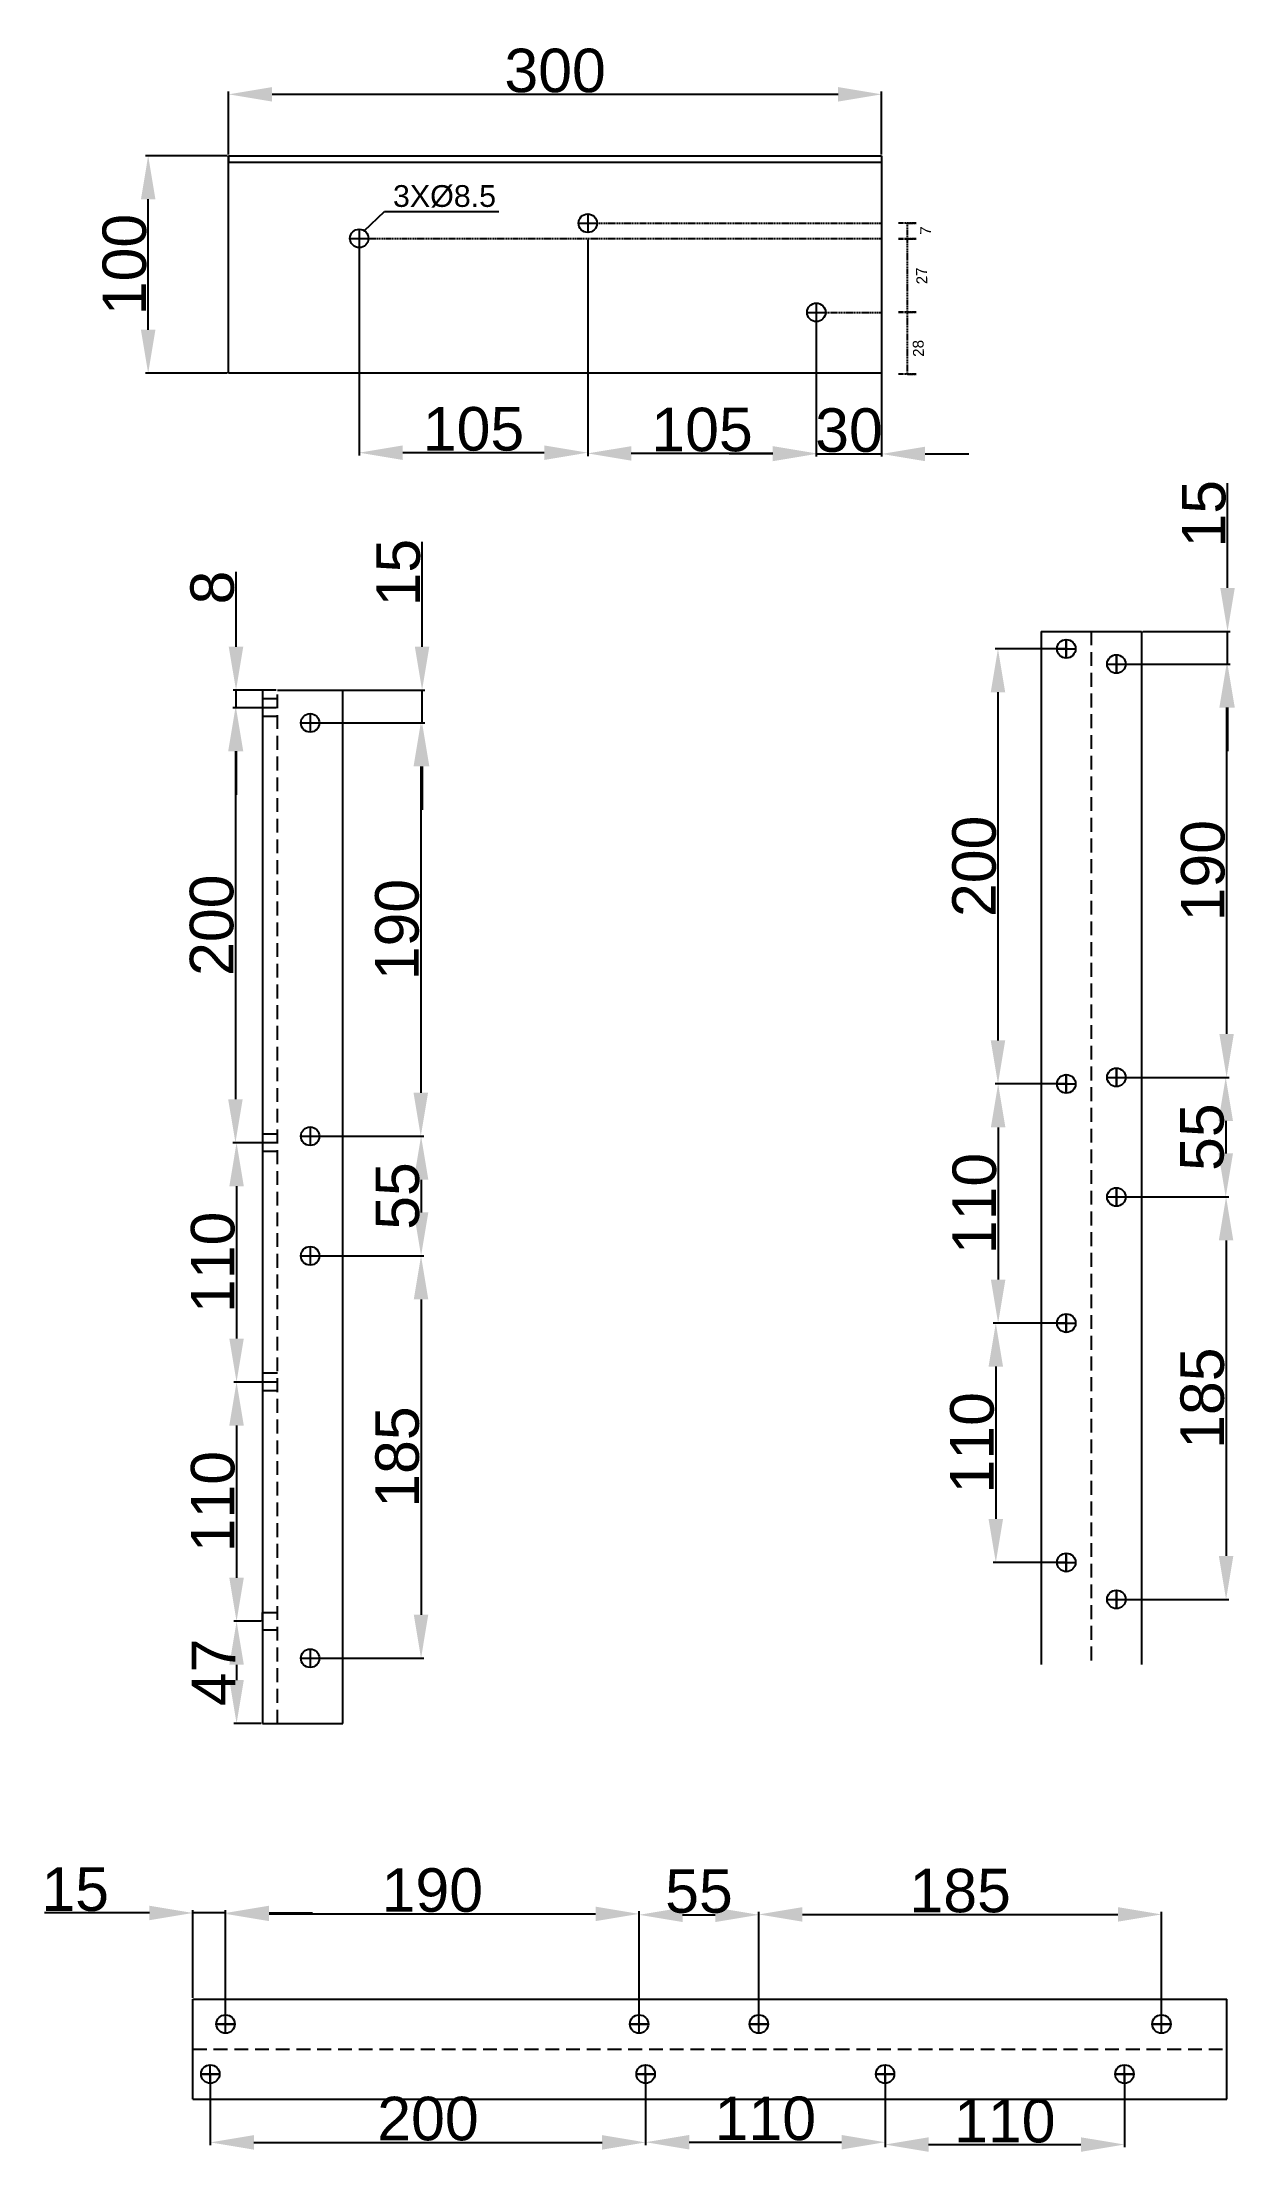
# Model space of a CAD drawing. Header units: millimetres. Extents: x -177214 to -167763, y 174316 to 178191.
# Drawn here: x -168311 to -167763, y 175845 to 176815 of the extents above; entities that cross this region are included whole.
import ezdxf

# ---------------------------------------------------------------- set-up
doc = ezdxf.new("R2010")
doc.units = ezdxf.units.MM
doc.linetypes.add('ASVLTYPE', pattern=[0.75, 0.5, -0.25])
doc.linetypes.add('HIDDEN', pattern=[9.525, 6.35, -3.175])
doc.styles.get("Standard").update_dxf_attribs({"font": 'arial.ttf'})
doc.dimstyles.new('ISO-25', dxfattribs={"dimtxt": 20, "dimasz": 20, "dimexe": 1.25, "dimexo": 0.625, "dimtad": 1, "dimdec": 1, "dimtxsty": 'Standard', "dimcen": 2.5, "dimclrd": 3, "dimclre": 3, "dimclrt": 1, "dimadec": 1, "dimazin": 0, "dimtfac": 1, "dimtdec": 1, "dimtmove": 0, "dimatfit": 3, "dimfxl": 1, "dimarcsym": 0})

msp = doc.modelspace()

# ---------------------------------------------------------------- texts
msp.add_text('3X%%C8.5', height=10).set_placement((-168149.47, 176739.4))
at = {"color": 1, "linetype": 'ASVLTYPE'}
for s, rotation, p in [('7', 87.71071, (-167902.3, 176726.41)), ('27', 92.7407, (-167903.9, 176703.96)), ('28', 91.9293, (-167905.48, 176670.55))]:
    msp.add_text(s, height=5, rotation=rotation, dxfattribs=at).set_placement(p)

# ---------------------------------------------------------------- blocks, each defined once
blk = doc.blocks.new('*D28')
at = {"color": 3, "linetype": 'ByBlock', "lineweight": -2, "transparency": 16777216}
for p, q in [((-168225.6, 176762.91), (-168263.18, 176762.91)), ((-168261.93, 176682.91), (-168261.93, 176742.91)), ((-168225.6, 176662.91), (-168263.18, 176662.91))]:
    blk.add_line(p, q, dxfattribs=at)
at = {"color": 3, "linetype": 'ByBlock', "transparency": 16777216}
for points in [[(-168265.26, 176742.91), (-168258.6, 176742.91), (-168261.93, 176762.91)], [(-168265.26, 176682.91), (-168258.6, 176682.91), (-168261.93, 176662.91)]]:
    blk.add_solid(points, dxfattribs=at)
at = {"layer": 'Defpoints', "color": 0, "linetype": 'ByBlock', "transparency": 16777216}
for p in [(-168261.93, 176762.91), (-168224.97, 176762.91), (-168224.97, 176662.91)]:
    blk.add_point(p, dxfattribs=at)
at = {"color": 1, "linetype": 'ByBlock', "transparency": 16777216, "insert": (-168272.77, 176712.91), "char_height": 20, "attachment_point": 5, "rotation": 90}
blk.add_mtext('100', dxfattribs=at)
blk = doc.blocks.new('*D29')
at = {"color": 3, "linetype": 'ByBlock', "lineweight": -2, "transparency": 16777216}
for p, q in [((-167954.97, 176690.29), (-167954.97, 176624.58)), ((-167924.97, 176690.29), (-167924.97, 176624.58)), ((-167974.97, 176625.83), (-167994.97, 176625.83)), ((-167954.97, 176625.83), (-167924.97, 176625.83)), ((-167904.97, 176625.83), (-167884.97, 176625.83))]:
    blk.add_line(p, q, dxfattribs=at)
at = {"color": 3, "linetype": 'ByBlock', "transparency": 16777216}
for points in [[(-167974.97, 176629.16), (-167974.97, 176622.5), (-167954.97, 176625.83)], [(-167904.97, 176629.16), (-167904.97, 176622.5), (-167924.97, 176625.83)]]:
    blk.add_solid(points, dxfattribs=at)
at = {"layer": 'Defpoints', "color": 0, "linetype": 'ByBlock', "transparency": 16777216}
for p in [(-167954.97, 176690.91), (-167924.97, 176690.91), (-167924.97, 176625.83)]:
    blk.add_point(p, dxfattribs=at)
at = {"color": 1, "linetype": 'ByBlock', "transparency": 16777216, "insert": (-167939.97, 176636.67), "char_height": 20, "attachment_point": 5}
blk.add_mtext('30', dxfattribs=at)
blk = doc.blocks.new('*D30')
at = {"color": 3, "linetype": 'ByBlock', "lineweight": -2, "transparency": 16777216}
for p, q in [((-168059.97, 176724.29), (-168059.97, 176624.83)), ((-167954.97, 176690.29), (-167954.97, 176624.83)), ((-167974.97, 176626.08), (-168039.97, 176626.08))]:
    blk.add_line(p, q, dxfattribs=at)
at = {"color": 3, "linetype": 'ByBlock', "transparency": 16777216}
for points in [[(-168039.97, 176629.41), (-168039.97, 176622.75), (-168059.97, 176626.08)], [(-167974.97, 176629.41), (-167974.97, 176622.75), (-167954.97, 176626.08)]]:
    blk.add_solid(points, dxfattribs=at)
at = {"layer": 'Defpoints', "color": 0, "linetype": 'ByBlock', "transparency": 16777216}
for p in [(-168059.97, 176724.91), (-167954.97, 176690.91), (-168059.97, 176626.08)]:
    blk.add_point(p, dxfattribs=at)
at = {"color": 1, "linetype": 'ByBlock', "transparency": 16777216, "insert": (-168007.47, 176636.92), "char_height": 20, "attachment_point": 5}
blk.add_mtext('105', dxfattribs=at)
blk = doc.blocks.new('*D31')
at = {"color": 3, "linetype": 'ByBlock', "lineweight": -2, "transparency": 16777216}
for p, q in [((-168164.97, 176724.29), (-168164.97, 176625.16)), ((-168059.97, 176724.29), (-168059.97, 176625.16)), ((-168079.97, 176626.41), (-168144.97, 176626.41))]:
    blk.add_line(p, q, dxfattribs=at)
at = {"color": 3, "linetype": 'ByBlock', "transparency": 16777216}
for points in [[(-168144.97, 176629.74), (-168144.97, 176623.07), (-168164.97, 176626.41)], [(-168079.97, 176629.74), (-168079.97, 176623.07), (-168059.97, 176626.41)]]:
    blk.add_solid(points, dxfattribs=at)
at = {"layer": 'Defpoints', "color": 0, "linetype": 'ByBlock', "transparency": 16777216}
for p in [(-168164.97, 176724.91), (-168059.97, 176724.91), (-168164.97, 176626.41)]:
    blk.add_point(p, dxfattribs=at)
at = {"color": 1, "linetype": 'ByBlock', "transparency": 16777216, "insert": (-168112.47, 176637.24), "char_height": 20, "attachment_point": 5}
blk.add_mtext('105', dxfattribs=at)
blk = doc.blocks.new('*D32')
at = {"color": 3, "linetype": 'ByBlock', "lineweight": -2, "transparency": 16777216}
for p, q in [((-168224.97, 176763.54), (-168224.97, 176792.4)), ((-168204.97, 176791.15), (-167944.97, 176791.15)), ((-167924.97, 176763.54), (-167924.97, 176792.4))]:
    blk.add_line(p, q, dxfattribs=at)
at = {"color": 3, "linetype": 'ByBlock', "transparency": 16777216}
for points in [[(-168204.97, 176794.48), (-168204.97, 176787.81), (-168224.97, 176791.15)], [(-167944.97, 176794.48), (-167944.97, 176787.81), (-167924.97, 176791.15)]]:
    blk.add_solid(points, dxfattribs=at)
at = {"layer": 'Defpoints', "color": 0, "linetype": 'ByBlock', "transparency": 16777216}
for p in [(-167924.97, 176791.15), (-168224.97, 176762.91), (-167924.97, 176762.91)]:
    blk.add_point(p, dxfattribs=at)
at = {"color": 1, "linetype": 'ByBlock', "transparency": 16777216, "insert": (-168074.97, 176801.99), "char_height": 20, "attachment_point": 5}
blk.add_mtext('300', dxfattribs=at)
blk = doc.blocks.new('*D136')
at = {"color": 3, "lineweight": -2, "transparency": 16777216}
for p, q in [((-168221.57, 176537.18), (-168221.57, 176571.61)), ((-168203.15, 176517.18), (-168222.82, 176517.18)), ((-168203.15, 176509.18), (-168222.82, 176509.18)), ((-168221.57, 176509.18), (-168221.57, 176517.18)), ((-168221.57, 176489.18), (-168221.57, 176469.18))]:
    blk.add_line(p, q, dxfattribs=at)
at = {"color": 3, "transparency": 16777216}
for points in [[(-168224.91, 176537.18), (-168218.24, 176537.18), (-168221.57, 176517.18)], [(-168224.91, 176489.18), (-168218.24, 176489.18), (-168221.57, 176509.18)]]:
    blk.add_solid(points, dxfattribs=at)
at = {"layer": 'Defpoints', "color": 0, "transparency": 16777216}
for p in [(-168221.57, 176517.18), (-168202.52, 176517.18), (-168202.52, 176509.18)]:
    blk.add_point(p, dxfattribs=at)
at = {"color": 1, "transparency": 16777216, "insert": (-168232.41, 176564.4), "char_height": 20, "attachment_point": 5, "rotation": 90}
blk.add_mtext('8', dxfattribs=at)
blk = doc.blocks.new('*D130')
at = {"color": 3, "lineweight": -2, "transparency": 16777216}
for p, q in [((-168203.77, 176509.18), (-168223.09, 176509.18)), ((-168221.84, 176489.18), (-168221.84, 176329.18)), ((-168203.15, 176309.18), (-168223.09, 176309.18))]:
    blk.add_line(p, q, dxfattribs=at)
at = {"color": 3, "transparency": 16777216}
for points in [[(-168225.18, 176489.18), (-168218.51, 176489.18), (-168221.84, 176509.18)], [(-168225.18, 176329.18), (-168218.51, 176329.18), (-168221.84, 176309.18)]]:
    blk.add_solid(points, dxfattribs=at)
at = {"layer": 'Defpoints', "color": 0, "transparency": 16777216}
for p in [(-168203.15, 176509.18), (-168221.84, 176309.18), (-168202.52, 176309.18)]:
    blk.add_point(p, dxfattribs=at)
at = {"color": 1, "transparency": 16777216, "insert": (-168232.68, 176409.18), "char_height": 20, "attachment_point": 5, "rotation": 90}
blk.add_mtext('200', dxfattribs=at)
blk = doc.blocks.new('*D137')
at = {"color": 3, "lineweight": -2, "transparency": 16777216}
for p, q in [((-168203.15, 176199.18), (-168222.57, 176199.18)), ((-168221.32, 176179.18), (-168221.32, 176109.18)), ((-168209.99, 176089.18), (-168222.57, 176089.18))]:
    blk.add_line(p, q, dxfattribs=at)
at = {"color": 3, "transparency": 16777216}
for points in [[(-168224.65, 176179.18), (-168217.99, 176179.18), (-168221.32, 176199.18)], [(-168224.65, 176109.18), (-168217.99, 176109.18), (-168221.32, 176089.18)]]:
    blk.add_solid(points, dxfattribs=at)
at = {"layer": 'Defpoints', "color": 0, "transparency": 16777216}
for p in [(-168202.52, 176199.18), (-168221.32, 176089.18), (-168209.36, 176089.18)]:
    blk.add_point(p, dxfattribs=at)
at = {"color": 1, "transparency": 16777216, "insert": (-168232.16, 176144.18), "char_height": 20, "attachment_point": 5, "rotation": 90}
blk.add_mtext('110', dxfattribs=at)
blk = doc.blocks.new('*D131')
at = {"color": 3, "lineweight": -2, "transparency": 16777216}
for p, q in [((-168209.99, 176089.18), (-168222.56, 176089.18)), ((-168221.31, 176069.18), (-168221.31, 176062.18)), ((-168209.99, 176042.18), (-168222.56, 176042.18))]:
    blk.add_line(p, q, dxfattribs=at)
at = {"color": 3, "transparency": 16777216}
for points in [[(-168224.64, 176069.18), (-168217.98, 176069.18), (-168221.31, 176089.18)], [(-168224.64, 176062.18), (-168217.98, 176062.18), (-168221.31, 176042.18)]]:
    blk.add_solid(points, dxfattribs=at)
at = {"layer": 'Defpoints', "color": 0, "transparency": 16777216}
for p in [(-168209.36, 176089.18), (-168221.31, 176042.18), (-168209.36, 176042.18)]:
    blk.add_point(p, dxfattribs=at)
at = {"color": 1, "transparency": 16777216, "insert": (-168231.94, 176065.68), "char_height": 20, "attachment_point": 5, "rotation": 90}
blk.add_mtext('47', dxfattribs=at)
blk = doc.blocks.new('*D129')
at = {"color": 3, "lineweight": -2, "transparency": 16777216}
for p, q in [((-168209.99, 176309.18), (-168222.57, 176309.18)), ((-168221.32, 176289.18), (-168221.32, 176219.18)), ((-168209.99, 176199.18), (-168222.57, 176199.18))]:
    blk.add_line(p, q, dxfattribs=at)
at = {"color": 3, "transparency": 16777216}
for points in [[(-168224.65, 176289.18), (-168217.99, 176289.18), (-168221.32, 176309.18)], [(-168224.65, 176219.18), (-168217.99, 176219.18), (-168221.32, 176199.18)]]:
    blk.add_solid(points, dxfattribs=at)
at = {"layer": 'Defpoints', "color": 0, "transparency": 16777216}
for p in [(-168209.36, 176309.18), (-168221.32, 176199.18), (-168209.36, 176199.18)]:
    blk.add_point(p, dxfattribs=at)
at = {"color": 1, "transparency": 16777216, "insert": (-168232.16, 176254.18), "char_height": 20, "attachment_point": 5, "rotation": 90}
blk.add_mtext('110', dxfattribs=at)
blk = doc.blocks.new('*D132')
at = {"color": 3, "lineweight": -2, "transparency": 16777216}
for p, q in [((-168186.9, 176502.18), (-168135.44, 176502.18)), ((-168136.69, 176482.18), (-168136.69, 176332.18)), ((-168186.9, 176312.18), (-168135.44, 176312.18))]:
    blk.add_line(p, q, dxfattribs=at)
at = {"color": 3, "transparency": 16777216}
for points in [[(-168140.02, 176482.18), (-168133.36, 176482.18), (-168136.69, 176502.18)], [(-168140.02, 176332.18), (-168133.36, 176332.18), (-168136.69, 176312.18)]]:
    blk.add_solid(points, dxfattribs=at)
at = {"layer": 'Defpoints', "color": 0, "transparency": 16777216}
for p in [(-168187.52, 176502.18), (-168187.52, 176312.18), (-168136.69, 176312.18)]:
    blk.add_point(p, dxfattribs=at)
at = {"color": 1, "transparency": 16777216, "insert": (-168147.53, 176407.18), "char_height": 20, "attachment_point": 5, "rotation": 90}
blk.add_mtext('190', dxfattribs=at)
blk = doc.blocks.new('*D133')
at = {"color": 3, "lineweight": -2, "transparency": 16777216}
for p, q in [((-168186.9, 176312.18), (-168135.29, 176312.18)), ((-168136.54, 176292.18), (-168136.54, 176277.18)), ((-168186.9, 176257.18), (-168135.29, 176257.18))]:
    blk.add_line(p, q, dxfattribs=at)
at = {"color": 3, "transparency": 16777216}
for points in [[(-168139.88, 176292.18), (-168133.21, 176292.18), (-168136.54, 176312.18)], [(-168139.88, 176277.18), (-168133.21, 176277.18), (-168136.54, 176257.18)]]:
    blk.add_solid(points, dxfattribs=at)
at = {"layer": 'Defpoints', "color": 0, "transparency": 16777216}
for p in [(-168187.52, 176312.18), (-168187.52, 176257.18), (-168136.54, 176257.18)]:
    blk.add_point(p, dxfattribs=at)
at = {"color": 1, "transparency": 16777216, "insert": (-168147.34, 176284.68), "char_height": 20, "attachment_point": 5, "rotation": 90}
blk.add_mtext('55', dxfattribs=at)
blk = doc.blocks.new('*D134')
at = {"color": 3, "lineweight": -2, "transparency": 16777216}
for p, q in [((-168136.09, 176537.18), (-168136.09, 176585.35)), ((-168186.9, 176517.18), (-168134.84, 176517.18)), ((-168136.09, 176502.18), (-168136.09, 176517.18)), ((-168186.9, 176502.18), (-168134.84, 176502.18)), ((-168136.09, 176482.18), (-168136.09, 176462.18))]:
    blk.add_line(p, q, dxfattribs=at)
at = {"color": 3, "transparency": 16777216}
for points in [[(-168139.42, 176537.18), (-168132.76, 176537.18), (-168136.09, 176517.18)], [(-168139.42, 176482.18), (-168132.76, 176482.18), (-168136.09, 176502.18)]]:
    blk.add_solid(points, dxfattribs=at)
at = {"layer": 'Defpoints', "color": 0, "transparency": 16777216}
for p in [(-168187.52, 176517.18), (-168136.09, 176517.18), (-168187.52, 176502.18)]:
    blk.add_point(p, dxfattribs=at)
at = {"color": 1, "transparency": 16777216, "insert": (-168146.93, 176571.27), "char_height": 20, "attachment_point": 5, "rotation": 90}
blk.add_mtext('15', dxfattribs=at)
blk = doc.blocks.new('*D135')
at = {"color": 3, "lineweight": -2, "transparency": 16777216}
for p, q in [((-168186.9, 176257.18), (-168135.32, 176257.18)), ((-168136.57, 176237.18), (-168136.57, 176092.18)), ((-168186.9, 176072.18), (-168135.32, 176072.18))]:
    blk.add_line(p, q, dxfattribs=at)
at = {"color": 3, "transparency": 16777216}
for points in [[(-168139.91, 176237.18), (-168133.24, 176237.18), (-168136.57, 176257.18)], [(-168139.91, 176092.18), (-168133.24, 176092.18), (-168136.57, 176072.18)]]:
    blk.add_solid(points, dxfattribs=at)
at = {"layer": 'Defpoints', "color": 0, "transparency": 16777216}
for p in [(-168187.52, 176257.18), (-168187.52, 176072.18), (-168136.57, 176072.18)]:
    blk.add_point(p, dxfattribs=at)
at = {"color": 1, "transparency": 16777216, "insert": (-168147.41, 176164.68), "char_height": 20, "attachment_point": 5, "rotation": 90}
blk.add_mtext('185', dxfattribs=at)
blk = doc.blocks.new('*D145')
at = {"color": 3, "lineweight": -2, "transparency": 16777216}
for p, q in [((-167766.05, 176564.24), (-167766.05, 176612.41)), ((-167804.99, 176544.24), (-167764.8, 176544.24)), ((-167766.05, 176529.24), (-167766.05, 176544.24)), ((-167816.49, 176529.24), (-167764.8, 176529.24)), ((-167766.05, 176509.24), (-167766.05, 176489.24))]:
    blk.add_line(p, q, dxfattribs=at)
at = {"color": 3, "transparency": 16777216}
for points in [[(-167769.38, 176564.24), (-167762.71, 176564.24), (-167766.05, 176544.24)], [(-167769.38, 176509.24), (-167762.71, 176509.24), (-167766.05, 176529.24)]]:
    blk.add_solid(points, dxfattribs=at)
at = {"layer": 'Defpoints', "color": 0, "transparency": 16777216}
for p in [(-167805.62, 176544.24), (-167766.05, 176544.24), (-167817.12, 176529.24)]:
    blk.add_point(p, dxfattribs=at)
at = {"color": 1, "transparency": 16777216, "insert": (-167776.88, 176598.33), "char_height": 20, "attachment_point": 5, "rotation": 90}
blk.add_mtext('15', dxfattribs=at)
blk = doc.blocks.new('*D146')
at = {"color": 3, "lineweight": -2, "transparency": 16777216}
for p, q in [((-167816.49, 176529.24), (-167765.22, 176529.24)), ((-167766.47, 176509.24), (-167766.47, 176359.24)), ((-167816.49, 176339.24), (-167765.22, 176339.24))]:
    blk.add_line(p, q, dxfattribs=at)
at = {"color": 3, "transparency": 16777216}
for points in [[(-167769.8, 176509.24), (-167763.13, 176509.24), (-167766.47, 176529.24)], [(-167769.8, 176359.24), (-167763.13, 176359.24), (-167766.47, 176339.24)]]:
    blk.add_solid(points, dxfattribs=at)
at = {"layer": 'Defpoints', "color": 0, "transparency": 16777216}
for p in [(-167817.12, 176529.24), (-167817.12, 176339.24), (-167766.47, 176339.24)]:
    blk.add_point(p, dxfattribs=at)
at = {"color": 1, "transparency": 16777216, "insert": (-167777.3, 176434.24), "char_height": 20, "attachment_point": 5, "rotation": 90}
blk.add_mtext('190', dxfattribs=at)
blk = doc.blocks.new('*D147')
at = {"color": 3, "lineweight": -2, "transparency": 16777216}
for p, q in [((-167816.49, 176339.24), (-167765.63, 176339.24)), ((-167766.88, 176319.24), (-167766.88, 176304.24)), ((-167816.49, 176284.24), (-167765.63, 176284.24))]:
    blk.add_line(p, q, dxfattribs=at)
at = {"color": 3, "transparency": 16777216}
for points in [[(-167770.21, 176319.24), (-167763.55, 176319.24), (-167766.88, 176339.24)], [(-167770.21, 176304.24), (-167763.55, 176304.24), (-167766.88, 176284.24)]]:
    blk.add_solid(points, dxfattribs=at)
at = {"layer": 'Defpoints', "color": 0, "transparency": 16777216}
for p in [(-167817.12, 176339.24), (-167817.12, 176284.24), (-167766.88, 176284.24)]:
    blk.add_point(p, dxfattribs=at)
at = {"color": 1, "transparency": 16777216, "insert": (-167777.68, 176311.74), "char_height": 20, "attachment_point": 5, "rotation": 90}
blk.add_mtext('55', dxfattribs=at)
blk = doc.blocks.new('*D148')
at = {"color": 3, "lineweight": -2, "transparency": 16777216}
for p, q in [((-167816.49, 176284.24), (-167765.46, 176284.24)), ((-167766.71, 176264.24), (-167766.71, 176119.24)), ((-167816.49, 176099.24), (-167765.46, 176099.24))]:
    blk.add_line(p, q, dxfattribs=at)
at = {"color": 3, "transparency": 16777216}
for points in [[(-167770.04, 176264.24), (-167763.38, 176264.24), (-167766.71, 176284.24)], [(-167770.04, 176119.24), (-167763.38, 176119.24), (-167766.71, 176099.24)]]:
    blk.add_solid(points, dxfattribs=at)
at = {"layer": 'Defpoints', "color": 0, "transparency": 16777216}
for p in [(-167817.12, 176284.24), (-167817.12, 176099.24), (-167766.71, 176099.24)]:
    blk.add_point(p, dxfattribs=at)
at = {"color": 1, "transparency": 16777216, "insert": (-167777.55, 176191.74), "char_height": 20, "attachment_point": 5, "rotation": 90}
blk.add_mtext('185', dxfattribs=at)
blk = doc.blocks.new('*D149')
at = {"color": 3, "lineweight": -2, "transparency": 16777216}
for p, q in [((-167840.74, 176536.24), (-167872.77, 176536.24)), ((-167871.52, 176516.24), (-167871.52, 176356.24)), ((-167840.74, 176336.24), (-167872.77, 176336.24))]:
    blk.add_line(p, q, dxfattribs=at)
at = {"color": 3, "transparency": 16777216}
for points in [[(-167874.85, 176516.24), (-167868.19, 176516.24), (-167871.52, 176536.24)], [(-167874.85, 176356.24), (-167868.19, 176356.24), (-167871.52, 176336.24)]]:
    blk.add_solid(points, dxfattribs=at)
at = {"layer": 'Defpoints', "color": 0, "transparency": 16777216}
for p in [(-167840.12, 176536.24), (-167871.52, 176336.24), (-167840.12, 176336.24)]:
    blk.add_point(p, dxfattribs=at)
at = {"color": 1, "transparency": 16777216, "insert": (-167882.36, 176436.24), "char_height": 20, "attachment_point": 5, "rotation": 90}
blk.add_mtext('200', dxfattribs=at)
blk = doc.blocks.new('*D150')
at = {"color": 3, "lineweight": -2, "transparency": 16777216}
for p, q in [((-167840.74, 176336.24), (-167872.68, 176336.24)), ((-167871.43, 176316.24), (-167871.43, 176246.24)), ((-167840.74, 176226.24), (-167872.68, 176226.24))]:
    blk.add_line(p, q, dxfattribs=at)
at = {"color": 3, "transparency": 16777216}
for points in [[(-167874.77, 176316.24), (-167868.1, 176316.24), (-167871.43, 176336.24)], [(-167874.77, 176246.24), (-167868.1, 176246.24), (-167871.43, 176226.24)]]:
    blk.add_solid(points, dxfattribs=at)
at = {"layer": 'Defpoints', "color": 0, "transparency": 16777216}
for p in [(-167840.12, 176336.24), (-167871.43, 176226.24), (-167840.12, 176226.24)]:
    blk.add_point(p, dxfattribs=at)
at = {"color": 1, "transparency": 16777216, "insert": (-167882.27, 176281.24), "char_height": 20, "attachment_point": 5, "rotation": 90}
blk.add_mtext('110', dxfattribs=at)
blk = doc.blocks.new('*D151')
at = {"color": 3, "lineweight": -2, "transparency": 16777216}
for p, q in [((-167840.74, 176226.24), (-167873.76, 176226.24)), ((-167872.51, 176206.24), (-167872.51, 176136.24)), ((-167840.74, 176116.24), (-167873.76, 176116.24))]:
    blk.add_line(p, q, dxfattribs=at)
at = {"color": 3, "transparency": 16777216}
for points in [[(-167875.84, 176206.24), (-167869.18, 176206.24), (-167872.51, 176226.24)], [(-167875.84, 176136.24), (-167869.18, 176136.24), (-167872.51, 176116.24)]]:
    blk.add_solid(points, dxfattribs=at)
at = {"layer": 'Defpoints', "color": 0, "transparency": 16777216}
for p in [(-167840.12, 176226.24), (-167872.51, 176116.24), (-167840.12, 176116.24)]:
    blk.add_point(p, dxfattribs=at)
at = {"color": 1, "transparency": 16777216, "insert": (-167883.35, 176171.24), "char_height": 20, "attachment_point": 5, "rotation": 90}
blk.add_mtext('110', dxfattribs=at)
blk = doc.blocks.new('*D159')
at = {"color": 3, "lineweight": -2, "transparency": 16777216}
for p, q in [((-168241.38, 175916.14), (-168241.38, 175956.34)), ((-168226.38, 175904.64), (-168226.38, 175956.34)), ((-168261.38, 175955.09), (-168309.55, 175955.09)), ((-168226.38, 175955.09), (-168241.38, 175955.09)), ((-168206.38, 175955.09), (-168186.38, 175955.09))]:
    blk.add_line(p, q, dxfattribs=at)
at = {"color": 3, "transparency": 16777216}
for points in [[(-168261.38, 175958.42), (-168261.38, 175951.75), (-168241.38, 175955.09)], [(-168206.38, 175958.42), (-168206.38, 175951.75), (-168226.38, 175955.09)]]:
    blk.add_solid(points, dxfattribs=at)
at = {"layer": 'Defpoints', "color": 0, "transparency": 16777216}
for p in [(-168241.38, 175955.09), (-168241.38, 175915.52), (-168226.38, 175904.02)]:
    blk.add_point(p, dxfattribs=at)
at = {"color": 1, "transparency": 16777216, "insert": (-168295.47, 175965.92), "char_height": 20, "attachment_point": 5}
blk.add_mtext('15', dxfattribs=at)
blk = doc.blocks.new('*D160')
at = {"color": 3, "lineweight": -2, "transparency": 16777216}
for p, q in [((-168226.38, 175904.64), (-168226.38, 175955.92)), ((-168036.38, 175904.64), (-168036.38, 175955.92)), ((-168206.38, 175954.67), (-168056.38, 175954.67))]:
    blk.add_line(p, q, dxfattribs=at)
at = {"color": 3, "transparency": 16777216}
for points in [[(-168206.38, 175958), (-168206.38, 175951.33), (-168226.38, 175954.67)], [(-168056.38, 175958), (-168056.38, 175951.33), (-168036.38, 175954.67)]]:
    blk.add_solid(points, dxfattribs=at)
at = {"layer": 'Defpoints', "color": 0, "transparency": 16777216}
for p in [(-168036.38, 175954.67), (-168226.38, 175904.02), (-168036.38, 175904.02)]:
    blk.add_point(p, dxfattribs=at)
at = {"color": 1, "transparency": 16777216, "insert": (-168131.38, 175965.5), "char_height": 20, "attachment_point": 5}
blk.add_mtext('190', dxfattribs=at)
blk = doc.blocks.new('*D161')
at = {"color": 3, "lineweight": -2, "transparency": 16777216}
for p, q in [((-168036.38, 175904.64), (-168036.38, 175955.5)), ((-167981.38, 175904.64), (-167981.38, 175955.5)), ((-168016.38, 175954.25), (-168001.38, 175954.25))]:
    blk.add_line(p, q, dxfattribs=at)
at = {"color": 3, "transparency": 16777216}
for points in [[(-168016.38, 175957.59), (-168016.38, 175950.92), (-168036.38, 175954.25)], [(-168001.38, 175957.59), (-168001.38, 175950.92), (-167981.38, 175954.25)]]:
    blk.add_solid(points, dxfattribs=at)
at = {"layer": 'Defpoints', "color": 0, "transparency": 16777216}
for p in [(-167981.38, 175954.25), (-168036.38, 175904.02), (-167981.38, 175904.02)]:
    blk.add_point(p, dxfattribs=at)
at = {"color": 1, "transparency": 16777216, "insert": (-168008.88, 175965.05), "char_height": 20, "attachment_point": 5}
blk.add_mtext('55', dxfattribs=at)
blk = doc.blocks.new('*D162')
at = {"color": 3, "lineweight": -2, "transparency": 16777216}
for p, q in [((-167981.38, 175904.64), (-167981.38, 175955.67)), ((-167796.38, 175904.64), (-167796.38, 175955.67)), ((-167961.38, 175954.42), (-167816.38, 175954.42))]:
    blk.add_line(p, q, dxfattribs=at)
at = {"color": 3, "transparency": 16777216}
for points in [[(-167961.38, 175957.76), (-167961.38, 175951.09), (-167981.38, 175954.42)], [(-167816.38, 175957.76), (-167816.38, 175951.09), (-167796.38, 175954.42)]]:
    blk.add_solid(points, dxfattribs=at)
at = {"layer": 'Defpoints', "color": 0, "transparency": 16777216}
for p in [(-167796.38, 175954.42), (-167981.38, 175904.02), (-167796.38, 175904.02)]:
    blk.add_point(p, dxfattribs=at)
at = {"color": 1, "transparency": 16777216, "insert": (-167888.88, 175965.26), "char_height": 20, "attachment_point": 5}
blk.add_mtext('185', dxfattribs=at)
blk = doc.blocks.new('*D163')
at = {"color": 3, "lineweight": -2, "transparency": 16777216}
for p, q in [((-168233.38, 175880.39), (-168233.38, 175848.36)), ((-168033.38, 175880.39), (-168033.38, 175848.36)), ((-168213.38, 175849.61), (-168053.38, 175849.61))]:
    blk.add_line(p, q, dxfattribs=at)
at = {"color": 3, "transparency": 16777216}
for points in [[(-168213.38, 175852.95), (-168213.38, 175846.28), (-168233.38, 175849.61)], [(-168053.38, 175852.95), (-168053.38, 175846.28), (-168033.38, 175849.61)]]:
    blk.add_solid(points, dxfattribs=at)
at = {"layer": 'Defpoints', "color": 0, "transparency": 16777216}
for p in [(-168233.38, 175881.02), (-168033.38, 175881.02), (-168033.38, 175849.61)]:
    blk.add_point(p, dxfattribs=at)
at = {"color": 1, "transparency": 16777216, "insert": (-168133.38, 175860.45), "char_height": 20, "attachment_point": 5}
blk.add_mtext('200', dxfattribs=at)
blk = doc.blocks.new('*D164')
at = {"color": 3, "lineweight": -2, "transparency": 16777216}
for p, q in [((-168033.38, 175880.39), (-168033.38, 175848.45)), ((-167923.38, 175880.39), (-167923.38, 175848.45)), ((-168013.38, 175849.7), (-167943.38, 175849.7))]:
    blk.add_line(p, q, dxfattribs=at)
at = {"color": 3, "transparency": 16777216}
for points in [[(-168013.38, 175853.03), (-168013.38, 175846.37), (-168033.38, 175849.7)], [(-167943.38, 175853.03), (-167943.38, 175846.37), (-167923.38, 175849.7)]]:
    blk.add_solid(points, dxfattribs=at)
at = {"layer": 'Defpoints', "color": 0, "transparency": 16777216}
for p in [(-168033.38, 175881.02), (-167923.38, 175881.02), (-167923.38, 175849.7)]:
    blk.add_point(p, dxfattribs=at)
at = {"color": 1, "transparency": 16777216, "insert": (-167978.38, 175860.54), "char_height": 20, "attachment_point": 5}
blk.add_mtext('110', dxfattribs=at)
blk = doc.blocks.new('*D165')
at = {"color": 3, "lineweight": -2, "transparency": 16777216}
for p, q in [((-167923.38, 175880.39), (-167923.38, 175847.38)), ((-167813.38, 175880.39), (-167813.38, 175847.38)), ((-167903.38, 175848.63), (-167833.38, 175848.63))]:
    blk.add_line(p, q, dxfattribs=at)
at = {"color": 3, "transparency": 16777216}
for points in [[(-167903.38, 175851.96), (-167903.38, 175845.29), (-167923.38, 175848.63)], [(-167833.38, 175851.96), (-167833.38, 175845.29), (-167813.38, 175848.63)]]:
    blk.add_solid(points, dxfattribs=at)
at = {"layer": 'Defpoints', "color": 0, "transparency": 16777216}
for p in [(-167923.38, 175881.02), (-167813.38, 175881.02), (-167813.38, 175848.63)]:
    blk.add_point(p, dxfattribs=at)
at = {"color": 1, "transparency": 16777216, "insert": (-167868.38, 175859.46), "char_height": 20, "attachment_point": 5}
blk.add_mtext('110', dxfattribs=at)
blk = doc.blocks.new('*D152')
at = {"color": 3, "lineweight": -2, "transparency": 16777216}
for p, q in [((-168241.38, 175916.14), (-168241.38, 175956.34)), ((-168226.38, 175904.64), (-168226.38, 175956.34)), ((-168261.38, 175955.09), (-168309.55, 175955.09)), ((-168226.38, 175955.09), (-168241.38, 175955.09)), ((-168206.38, 175955.09), (-168186.38, 175955.09))]:
    blk.add_line(p, q, dxfattribs=at)
at = {"color": 3, "transparency": 16777216}
for points in [[(-168261.38, 175958.42), (-168261.38, 175951.75), (-168241.38, 175955.09)], [(-168206.38, 175958.42), (-168206.38, 175951.75), (-168226.38, 175955.09)]]:
    blk.add_solid(points, dxfattribs=at)
at = {"layer": 'Defpoints', "color": 0, "transparency": 16777216}
for p in [(-168241.38, 175955.09), (-168241.38, 175915.52), (-168226.38, 175904.02)]:
    blk.add_point(p, dxfattribs=at)
at = {"color": 1, "transparency": 16777216, "insert": (-168295.47, 175965.92), "char_height": 20, "attachment_point": 5}
blk.add_mtext('15', dxfattribs=at)
blk = doc.blocks.new('*D153')
at = {"color": 3, "lineweight": -2, "transparency": 16777216}
for p, q in [((-168226.38, 175904.64), (-168226.38, 175955.92)), ((-168036.38, 175904.64), (-168036.38, 175955.92)), ((-168206.38, 175954.67), (-168056.38, 175954.67))]:
    blk.add_line(p, q, dxfattribs=at)
at = {"color": 3, "transparency": 16777216}
for points in [[(-168206.38, 175958), (-168206.38, 175951.33), (-168226.38, 175954.67)], [(-168056.38, 175958), (-168056.38, 175951.33), (-168036.38, 175954.67)]]:
    blk.add_solid(points, dxfattribs=at)
at = {"layer": 'Defpoints', "color": 0, "transparency": 16777216}
for p in [(-168036.38, 175954.67), (-168226.38, 175904.02), (-168036.38, 175904.02)]:
    blk.add_point(p, dxfattribs=at)
at = {"color": 1, "transparency": 16777216, "insert": (-168131.38, 175965.5), "char_height": 20, "attachment_point": 5}
blk.add_mtext('190', dxfattribs=at)
blk = doc.blocks.new('*D154')
at = {"color": 3, "lineweight": -2, "transparency": 16777216}
for p, q in [((-168036.38, 175904.64), (-168036.38, 175955.5)), ((-167981.38, 175904.64), (-167981.38, 175955.5)), ((-168016.38, 175954.25), (-168001.38, 175954.25))]:
    blk.add_line(p, q, dxfattribs=at)
at = {"color": 3, "transparency": 16777216}
for points in [[(-168016.38, 175957.59), (-168016.38, 175950.92), (-168036.38, 175954.25)], [(-168001.38, 175957.59), (-168001.38, 175950.92), (-167981.38, 175954.25)]]:
    blk.add_solid(points, dxfattribs=at)
at = {"layer": 'Defpoints', "color": 0, "transparency": 16777216}
for p in [(-167981.38, 175954.25), (-168036.38, 175904.02), (-167981.38, 175904.02)]:
    blk.add_point(p, dxfattribs=at)
at = {"color": 1, "transparency": 16777216, "insert": (-168008.88, 175965.05), "char_height": 20, "attachment_point": 5}
blk.add_mtext('55', dxfattribs=at)
blk = doc.blocks.new('*D155')
at = {"color": 3, "lineweight": -2, "transparency": 16777216}
for p, q in [((-167981.38, 175904.64), (-167981.38, 175955.67)), ((-167796.38, 175904.64), (-167796.38, 175955.67)), ((-167961.38, 175954.42), (-167816.38, 175954.42))]:
    blk.add_line(p, q, dxfattribs=at)
at = {"color": 3, "transparency": 16777216}
for points in [[(-167961.38, 175957.76), (-167961.38, 175951.09), (-167981.38, 175954.42)], [(-167816.38, 175957.76), (-167816.38, 175951.09), (-167796.38, 175954.42)]]:
    blk.add_solid(points, dxfattribs=at)
at = {"layer": 'Defpoints', "color": 0, "transparency": 16777216}
for p in [(-167796.38, 175954.42), (-167981.38, 175904.02), (-167796.38, 175904.02)]:
    blk.add_point(p, dxfattribs=at)
at = {"color": 1, "transparency": 16777216, "insert": (-167888.88, 175965.26), "char_height": 20, "attachment_point": 5}
blk.add_mtext('185', dxfattribs=at)
blk = doc.blocks.new('*D156')
at = {"color": 3, "lineweight": -2, "transparency": 16777216}
for p, q in [((-168233.38, 175880.39), (-168233.38, 175848.36)), ((-168033.38, 175880.39), (-168033.38, 175848.36)), ((-168213.38, 175849.61), (-168053.38, 175849.61))]:
    blk.add_line(p, q, dxfattribs=at)
at = {"color": 3, "transparency": 16777216}
for points in [[(-168213.38, 175852.95), (-168213.38, 175846.28), (-168233.38, 175849.61)], [(-168053.38, 175852.95), (-168053.38, 175846.28), (-168033.38, 175849.61)]]:
    blk.add_solid(points, dxfattribs=at)
at = {"layer": 'Defpoints', "color": 0, "transparency": 16777216}
for p in [(-168233.38, 175881.02), (-168033.38, 175881.02), (-168033.38, 175849.61)]:
    blk.add_point(p, dxfattribs=at)
at = {"color": 1, "transparency": 16777216, "insert": (-168133.38, 175860.45), "char_height": 20, "attachment_point": 5}
blk.add_mtext('200', dxfattribs=at)
blk = doc.blocks.new('*D157')
at = {"color": 3, "lineweight": -2, "transparency": 16777216}
for p, q in [((-168033.38, 175880.39), (-168033.38, 175848.45)), ((-167923.38, 175880.39), (-167923.38, 175848.45)), ((-168013.38, 175849.7), (-167943.38, 175849.7))]:
    blk.add_line(p, q, dxfattribs=at)
at = {"color": 3, "transparency": 16777216}
for points in [[(-168013.38, 175853.03), (-168013.38, 175846.37), (-168033.38, 175849.7)], [(-167943.38, 175853.03), (-167943.38, 175846.37), (-167923.38, 175849.7)]]:
    blk.add_solid(points, dxfattribs=at)
at = {"layer": 'Defpoints', "color": 0, "transparency": 16777216}
for p in [(-168033.38, 175881.02), (-167923.38, 175881.02), (-167923.38, 175849.7)]:
    blk.add_point(p, dxfattribs=at)
at = {"color": 1, "transparency": 16777216, "insert": (-167978.38, 175860.54), "char_height": 20, "attachment_point": 5}
blk.add_mtext('110', dxfattribs=at)
blk = doc.blocks.new('*D158')
at = {"color": 3, "lineweight": -2, "transparency": 16777216}
for p, q in [((-167923.38, 175880.39), (-167923.38, 175847.38)), ((-167813.38, 175880.39), (-167813.38, 175847.38)), ((-167903.38, 175848.63), (-167833.38, 175848.63))]:
    blk.add_line(p, q, dxfattribs=at)
at = {"color": 3, "transparency": 16777216}
for points in [[(-167903.38, 175851.96), (-167903.38, 175845.29), (-167923.38, 175848.63)], [(-167833.38, 175851.96), (-167833.38, 175845.29), (-167813.38, 175848.63)]]:
    blk.add_solid(points, dxfattribs=at)
at = {"layer": 'Defpoints', "color": 0, "transparency": 16777216}
for p in [(-167923.38, 175881.02), (-167813.38, 175881.02), (-167813.38, 175848.63)]:
    blk.add_point(p, dxfattribs=at)
at = {"color": 1, "transparency": 16777216, "insert": (-167868.38, 175859.46), "char_height": 20, "attachment_point": 5}
blk.add_mtext('110', dxfattribs=at)

# ---------------------------------------------------------------- dimensions: what is measured, and where the dimension line sits
at = {"linetype": 'ByBlock'}
for base, p1, p2, picture, middle in [((-167924.97, 176791.15), (-168224.97, 176762.91), (-167924.97, 176762.91), '*D32', (-168074.97, 176801.99)), ((-168164.97, 176626.41), (-168059.97, 176724.91), (-168164.97, 176724.91), '*D31', (-168112.47, 176637.24)), ((-168059.97, 176626.08), (-167954.97, 176690.91), (-168059.97, 176724.91), '*D30', (-168007.47, 176636.92)), ((-167924.97, 176625.83), (-167954.97, 176690.91), (-167924.97, 176690.91), '*D29', (-167939.97, 176636.67))]:
    dim = msp.add_linear_dim(base=base, p1=p1, p2=p2, dimstyle='ISO-25', dxfattribs=at)
    dim.commit()
    dim.dimension.update_dxf_attribs({"geometry": picture, "text_midpoint": middle})
dim = msp.add_linear_dim(base=(-168261.93, 176762.91), p1=(-168224.97, 176662.91), p2=(-168224.97, 176762.91), angle=90, dimstyle='ISO-25', dxfattribs=at)
dim.commit()
dim.dimension.update_dxf_attribs({"geometry": '*D28', "text_midpoint": (-168272.77, 176712.91)})
for base, p1, p2, angle, picture, middle in [((-167766.05, 176544.24), (-167817.12, 176529.24), (-167805.62, 176544.24), 90, '*D145', (-167776.88, 176598.33)), ((-168136.09, 176517.18), (-168187.52, 176502.18), (-168187.52, 176517.18), 90, '*D134', (-168146.93, 176571.27)), ((-168221.57, 176517.18), (-168202.52, 176509.18), (-168202.52, 176517.18), 90, '*D136', (-168232.41, 176564.4)), ((-167871.52, 176336.24), (-167840.12, 176536.24), (-167840.12, 176336.24), 90, '*D149', (-167882.36, 176436.24)), ((-167766.47, 176339.24), (-167817.12, 176529.24), (-167817.12, 176339.24), 90, '*D146', (-167777.3, 176434.24)), ((-168221.84, 176309.18), (-168203.15, 176509.18), (-168202.52, 176309.18), 90, '*D130', (-168232.68, 176409.18)), ((-168136.69, 176312.18), (-168187.52, 176502.18), (-168187.52, 176312.18), 90, '*D132', (-168147.53, 176407.18)), ((-167871.43, 176226.24), (-167840.12, 176336.24), (-167840.12, 176226.24), 90, '*D150', (-167882.27, 176281.24)), ((-167766.88, 176284.24), (-167817.12, 176339.24), (-167817.12, 176284.24), 90, '*D147', (-167777.68, 176311.74)), ((-168221.32, 176199.18), (-168209.36, 176309.18), (-168209.36, 176199.18), 90, '*D129', (-168232.16, 176254.18)), ((-168136.54, 176257.18), (-168187.52, 176312.18), (-168187.52, 176257.18), 90, '*D133', (-168147.34, 176284.68)), ((-167766.71, 176099.24), (-167817.12, 176284.24), (-167817.12, 176099.24), 90, '*D148', (-167777.55, 176191.74)), ((-168136.57, 176072.18), (-168187.52, 176257.18), (-168187.52, 176072.18), 90, '*D135', (-168147.41, 176164.68)), ((-167872.51, 176116.24), (-167840.12, 176226.24), (-167840.12, 176116.24), 90, '*D151', (-167883.35, 176171.24)), ((-168221.32, 176089.18), (-168202.52, 176199.18), (-168209.36, 176089.18), 90, '*D137', (-168232.16, 176144.18)), ((-168221.31, 176042.18), (-168209.36, 176089.18), (-168209.36, 176042.18), 90, '*D131', (-168231.94, 176065.68)), ((-168241.38, 175955.09), (-168226.38, 175904.02), (-168241.38, 175915.52), 180, '*D159', (-168295.47, 175965.92)), ((-168241.38, 175955.09), (-168226.38, 175904.02), (-168241.38, 175915.52), 180, '*D152', (-168295.47, 175965.92)), ((-168036.38, 175954.67), (-168226.38, 175904.02), (-168036.38, 175904.02), 180, '*D160', (-168131.38, 175965.5)), ((-168036.38, 175954.67), (-168226.38, 175904.02), (-168036.38, 175904.02), 180, '*D153', (-168131.38, 175965.5)), ((-167981.38, 175954.25), (-168036.38, 175904.02), (-167981.38, 175904.02), 180, '*D161', (-168008.88, 175965.05)), ((-167981.38, 175954.25), (-168036.38, 175904.02), (-167981.38, 175904.02), 180, '*D154', (-168008.88, 175965.05)), ((-167796.38, 175954.42), (-167981.38, 175904.02), (-167796.38, 175904.02), 180, '*D162', (-167888.88, 175965.26)), ((-167796.38, 175954.42), (-167981.38, 175904.02), (-167796.38, 175904.02), 180, '*D155', (-167888.88, 175965.26)), ((-168033.38, 175849.61), (-168233.38, 175881.02), (-168033.38, 175881.02), 180, '*D163', (-168133.38, 175860.45)), ((-168033.38, 175849.61), (-168233.38, 175881.02), (-168033.38, 175881.02), 180, '*D156', (-168133.38, 175860.45)), ((-167923.38, 175849.7), (-168033.38, 175881.02), (-167923.38, 175881.02), 180, '*D164', (-167978.38, 175860.54)), ((-167923.38, 175849.7), (-168033.38, 175881.02), (-167923.38, 175881.02), 180, '*D157', (-167978.38, 175860.54)), ((-167813.38, 175848.63), (-167923.38, 175881.02), (-167813.38, 175881.02), 180, '*D165', (-167868.38, 175859.46)), ((-167813.38, 175848.63), (-167923.38, 175881.02), (-167813.38, 175881.02), 180, '*D158', (-167868.38, 175859.46))]:
    dim = msp.add_linear_dim(base=base, p1=p1, p2=p2, angle=angle, dimstyle='ISO-25')
    dim.commit()
    dim.dimension.update_dxf_attribs({"geometry": picture, "text_midpoint": middle})

# ---------------------------------------------------------------- linework, layer by layer
at = {"linetype": 'ByBlock'}
for p, q in [((-168224.97, 176762.91), (-167924.97, 176762.91)), ((-168224.97, 176662.91), (-168224.97, 176762.91)), ((-168224.97, 176762.91), (-168224.97, 176759.91)), ((-167924.97, 176762.91), (-167924.97, 176662.91)), ((-168224.97, 176759.91), (-167924.97, 176759.91)), ((-167924.97, 176662.91), (-168224.97, 176662.91))]:
    msp.add_line(p, q, dxfattribs=at)
for p, q in [((-168162.64, 176728.47), (-168153.43, 176737.33)), ((-168153.43, 176737.33), (-168100.82, 176737.33)), ((-167851.62, 176544.24), (-167851.62, 176544.24)), ((-167851.62, 176544.24), (-167805.62, 176544.24)), ((-167851.62, 176544.24), (-167851.62, 176069.24)), ((-167840.12, 176536.24), (-167840.12, 176540.49)), ((-167840.12, 176540.49), (-167840.12, 176531.99)), ((-167805.62, 176544.24), (-167805.62, 176069.24)), ((-167844.37, 176536.24), (-167840.12, 176536.24)), ((-167840.12, 176536.24), (-167840.12, 176536.24)), ((-167840.12, 176531.99), (-167840.12, 176536.24)), ((-167840.12, 176536.24), (-167835.87, 176536.24)), ((-167821.37, 176529.24), (-167817.12, 176529.24)), ((-167821.37, 176529.24), (-167817.12, 176529.24)), ((-167817.12, 176529.24), (-167817.12, 176533.49)), ((-167817.12, 176533.49), (-167817.12, 176524.99)), ((-167817.12, 176529.24), (-167817.12, 176533.49)), ((-167817.12, 176533.49), (-167817.12, 176524.99)), ((-167817.12, 176529.24), (-167817.12, 176529.24)), ((-167817.12, 176524.99), (-167817.12, 176529.24)), ((-167817.12, 176529.24), (-167812.87, 176529.24)), ((-167817.12, 176529.24), (-167817.12, 176529.24)), ((-167817.12, 176524.99), (-167817.12, 176529.24)), ((-167817.12, 176529.24), (-167812.87, 176529.24)), ((-168209.36, 176516.94), (-168209.36, 176042.18)), ((-168202.52, 176513.18), (-168209.36, 176513.18)), ((-168202.52, 176517.18), (-168172.52, 176517.18)), ((-168172.52, 176042.18), (-168172.52, 176517.18)), ((-168202.52, 176505.18), (-168209.36, 176505.18)), ((-167817.12, 176339.24), (-167817.12, 176343.49)), ((-167817.12, 176343.49), (-167817.12, 176334.99)), ((-167844.37, 176336.24), (-167840.12, 176336.24)), ((-167840.12, 176336.24), (-167840.12, 176340.49)), ((-167840.12, 176340.49), (-167840.12, 176331.99)), ((-167840.12, 176336.24), (-167840.12, 176336.24)), ((-167840.12, 176331.99), (-167840.12, 176336.24)), ((-167840.12, 176336.24), (-167835.87, 176336.24)), ((-167821.37, 176339.24), (-167817.12, 176339.24)), ((-167817.12, 176339.24), (-167817.12, 176339.24)), ((-167817.12, 176334.99), (-167817.12, 176339.24)), ((-167817.12, 176339.24), (-167812.87, 176339.24)), ((-168202.52, 176313.18), (-168209.36, 176313.18)), ((-168202.52, 176305.18), (-168209.36, 176305.18)), ((-167817.12, 176284.24), (-167817.12, 176288.49)), ((-167817.12, 176288.49), (-167817.12, 176279.99)), ((-167821.37, 176284.24), (-167817.12, 176284.24)), ((-167817.12, 176284.24), (-167817.12, 176284.24)), ((-167817.12, 176279.99), (-167817.12, 176284.24)), ((-167817.12, 176284.24), (-167812.87, 176284.24)), ((-167840.12, 176226.24), (-167840.12, 176230.49)), ((-167840.12, 176230.49), (-167840.12, 176221.99)), ((-167844.37, 176226.24), (-167840.12, 176226.24)), ((-167840.12, 176226.24), (-167840.12, 176226.24)), ((-167840.12, 176221.99), (-167840.12, 176226.24)), ((-167840.12, 176226.24), (-167835.87, 176226.24)), ((-168202.52, 176203.18), (-168209.36, 176203.18)), ((-168202.52, 176195.18), (-168209.36, 176195.18)), ((-167840.12, 176116.24), (-167840.12, 176120.49)), ((-167840.12, 176120.49), (-167840.12, 176111.99)), ((-167844.37, 176116.24), (-167840.12, 176116.24)), ((-167840.12, 176116.24), (-167840.12, 176116.24)), ((-167840.12, 176111.99), (-167840.12, 176116.24)), ((-167840.12, 176116.24), (-167835.87, 176116.24)), ((-167817.12, 176099.24), (-167817.12, 176103.49)), ((-167817.12, 176103.49), (-167817.12, 176094.99)), ((-168209.36, 176089.18), (-168209.36, 176093.18)), ((-168209.36, 176093.18), (-168202.52, 176093.18)), ((-167821.37, 176099.24), (-167817.12, 176099.24)), ((-167817.12, 176099.24), (-167817.12, 176099.24)), ((-167817.12, 176094.99), (-167817.12, 176099.24)), ((-167817.12, 176099.24), (-167812.87, 176099.24)), ((-168209.36, 176089.18), (-168209.36, 176089.18)), ((-168209.36, 176089.18), (-168209.36, 176085.18)), ((-168209.36, 176089.18), (-168209.36, 176042.18)), ((-168209.36, 176085.18), (-168202.52, 176085.18)), ((-168209.36, 176042.18), (-168172.52, 176042.18)), ((-168241.38, 175869.52), (-168241.38, 175915.52)), ((-168241.38, 175915.52), (-167766.38, 175915.52)), ((-168241.38, 175869.52), (-168241.38, 175915.52)), ((-168241.38, 175915.52), (-167766.38, 175915.52)), ((-168226.38, 175904.02), (-168226.38, 175908.27)), ((-168226.38, 175904.02), (-168226.38, 175908.27)), ((-168226.38, 175904.02), (-168226.38, 175908.27)), ((-168226.38, 175904.02), (-168226.38, 175908.27)), ((-168036.38, 175904.02), (-168036.38, 175908.27)), ((-168036.38, 175904.02), (-168036.38, 175908.27)), ((-167981.38, 175904.02), (-167981.38, 175908.27)), ((-167981.38, 175904.02), (-167981.38, 175908.27)), ((-167796.38, 175904.02), (-167796.38, 175908.27)), ((-167796.38, 175904.02), (-167796.38, 175908.27)), ((-167766.38, 175869.52), (-167766.38, 175915.52)), ((-168226.38, 175904.02), (-168230.63, 175904.02)), ((-168230.63, 175904.02), (-168222.13, 175904.02)), ((-168226.38, 175904.02), (-168230.63, 175904.02)), ((-168230.63, 175904.02), (-168222.13, 175904.02)), ((-168226.38, 175904.02), (-168230.63, 175904.02)), ((-168230.63, 175904.02), (-168222.13, 175904.02)), ((-168226.38, 175904.02), (-168230.63, 175904.02)), ((-168230.63, 175904.02), (-168222.13, 175904.02)), ((-168226.38, 175899.77), (-168226.38, 175904.02)), ((-168226.38, 175904.02), (-168226.38, 175904.02)), ((-168222.13, 175904.02), (-168226.38, 175904.02)), ((-168226.38, 175899.77), (-168226.38, 175904.02)), ((-168226.38, 175904.02), (-168226.38, 175904.02)), ((-168222.13, 175904.02), (-168226.38, 175904.02)), ((-168226.38, 175899.77), (-168226.38, 175904.02)), ((-168226.38, 175904.02), (-168226.38, 175904.02)), ((-168222.13, 175904.02), (-168226.38, 175904.02)), ((-168226.38, 175899.77), (-168226.38, 175904.02)), ((-168226.38, 175904.02), (-168226.38, 175904.02)), ((-168222.13, 175904.02), (-168226.38, 175904.02)), ((-168036.38, 175904.02), (-168040.63, 175904.02)), ((-168040.63, 175904.02), (-168032.13, 175904.02)), ((-168036.38, 175904.02), (-168040.63, 175904.02)), ((-168040.63, 175904.02), (-168032.13, 175904.02)), ((-168036.38, 175899.77), (-168036.38, 175904.02)), ((-168036.38, 175904.02), (-168036.38, 175904.02)), ((-168032.13, 175904.02), (-168036.38, 175904.02)), ((-168036.38, 175899.77), (-168036.38, 175904.02)), ((-168036.38, 175904.02), (-168036.38, 175904.02)), ((-168032.13, 175904.02), (-168036.38, 175904.02)), ((-167981.38, 175904.02), (-167985.63, 175904.02)), ((-167985.63, 175904.02), (-167977.13, 175904.02)), ((-167981.38, 175904.02), (-167985.63, 175904.02)), ((-167985.63, 175904.02), (-167977.13, 175904.02)), ((-167981.38, 175899.77), (-167981.38, 175904.02)), ((-167981.38, 175904.02), (-167981.38, 175904.02)), ((-167977.13, 175904.02), (-167981.38, 175904.02)), ((-167981.38, 175899.77), (-167981.38, 175904.02)), ((-167981.38, 175904.02), (-167981.38, 175904.02)), ((-167977.13, 175904.02), (-167981.38, 175904.02)), ((-167796.38, 175904.02), (-167800.63, 175904.02)), ((-167800.63, 175904.02), (-167792.13, 175904.02)), ((-167796.38, 175904.02), (-167800.63, 175904.02)), ((-167800.63, 175904.02), (-167792.13, 175904.02)), ((-167796.38, 175899.77), (-167796.38, 175904.02)), ((-167796.38, 175904.02), (-167796.38, 175904.02)), ((-167792.13, 175904.02), (-167796.38, 175904.02)), ((-167796.38, 175899.77), (-167796.38, 175904.02)), ((-167796.38, 175904.02), (-167796.38, 175904.02)), ((-167792.13, 175904.02), (-167796.38, 175904.02)), ((-168233.38, 175881.02), (-168237.63, 175881.02)), ((-168237.63, 175881.02), (-168229.13, 175881.02)), ((-168233.38, 175881.02), (-168237.63, 175881.02)), ((-168237.63, 175881.02), (-168229.13, 175881.02)), ((-168233.38, 175881.02), (-168233.38, 175885.27)), ((-168233.38, 175881.02), (-168233.38, 175885.27)), ((-168233.38, 175876.77), (-168233.38, 175881.02)), ((-168233.38, 175881.02), (-168233.38, 175881.02)), ((-168229.13, 175881.02), (-168233.38, 175881.02)), ((-168233.38, 175876.77), (-168233.38, 175881.02)), ((-168233.38, 175881.02), (-168233.38, 175881.02)), ((-168229.13, 175881.02), (-168233.38, 175881.02)), ((-168033.38, 175881.02), (-168037.63, 175881.02)), ((-168037.63, 175881.02), (-168029.13, 175881.02)), ((-168033.38, 175881.02), (-168037.63, 175881.02)), ((-168037.63, 175881.02), (-168029.13, 175881.02)), ((-168033.38, 175881.02), (-168033.38, 175885.27)), ((-168033.38, 175881.02), (-168033.38, 175885.27)), ((-168033.38, 175876.77), (-168033.38, 175881.02)), ((-168033.38, 175881.02), (-168033.38, 175881.02)), ((-168029.13, 175881.02), (-168033.38, 175881.02)), ((-168033.38, 175876.77), (-168033.38, 175881.02)), ((-168033.38, 175881.02), (-168033.38, 175881.02)), ((-168029.13, 175881.02), (-168033.38, 175881.02)), ((-167923.38, 175881.02), (-167927.63, 175881.02)), ((-167927.63, 175881.02), (-167919.13, 175881.02)), ((-167923.38, 175881.02), (-167927.63, 175881.02)), ((-167927.63, 175881.02), (-167919.13, 175881.02)), ((-167923.38, 175881.02), (-167923.38, 175885.27)), ((-167923.38, 175881.02), (-167923.38, 175885.27)), ((-167923.38, 175876.77), (-167923.38, 175881.02)), ((-167923.38, 175881.02), (-167923.38, 175881.02)), ((-167919.13, 175881.02), (-167923.38, 175881.02)), ((-167923.38, 175876.77), (-167923.38, 175881.02)), ((-167923.38, 175881.02), (-167923.38, 175881.02)), ((-167919.13, 175881.02), (-167923.38, 175881.02)), ((-167813.38, 175881.02), (-167817.63, 175881.02)), ((-167817.63, 175881.02), (-167809.13, 175881.02)), ((-167813.38, 175881.02), (-167817.63, 175881.02)), ((-167817.63, 175881.02), (-167809.13, 175881.02)), ((-167813.38, 175881.02), (-167813.38, 175885.27)), ((-167813.38, 175881.02), (-167813.38, 175885.27)), ((-167813.38, 175876.77), (-167813.38, 175881.02)), ((-167813.38, 175881.02), (-167813.38, 175881.02)), ((-167809.13, 175881.02), (-167813.38, 175881.02)), ((-167813.38, 175876.77), (-167813.38, 175881.02)), ((-167813.38, 175881.02), (-167813.38, 175881.02)), ((-167809.13, 175881.02), (-167813.38, 175881.02)), ((-168241.38, 175869.52), (-168241.38, 175869.52)), ((-168241.38, 175869.52), (-167766.38, 175869.52)), ((-168241.38, 175869.52), (-168241.38, 175869.52)), ((-168241.38, 175869.52), (-167766.38, 175869.52))]:
    msp.add_line(p, q)
at = {"color": 2}
for p, q in [((-168064.22, 176731.91), (-168055.72, 176731.91)), ((-168059.97, 176736.16), (-168059.97, 176727.66)), ((-168169.22, 176724.91), (-168160.72, 176724.91)), ((-168164.97, 176729.16), (-168164.97, 176720.66)), ((-167954.97, 176695.16), (-167954.97, 176686.66)), ((-167959.22, 176690.91), (-167950.72, 176690.91)), ((-168191.77, 176502.18), (-168183.27, 176502.18)), ((-168187.52, 176506.43), (-168187.52, 176497.93)), ((-168187.52, 176316.43), (-168187.52, 176307.93)), ((-168191.77, 176312.18), (-168183.27, 176312.18)), ((-168191.77, 176257.18), (-168183.27, 176257.18)), ((-168187.52, 176261.43), (-168187.52, 176252.93)), ((-168191.77, 176072.18), (-168183.27, 176072.18)), ((-168187.52, 176076.43), (-168187.52, 176067.93))]:
    msp.add_line(p, q, dxfattribs=at)
at = {"color": 1, "linetype": 'ASVLTYPE'}
for p, q in [((-168059.97, 176731.91), (-167924.97, 176731.91)), ((-168164.97, 176724.91), (-167924.97, 176724.91)), ((-167954.97, 176690.91), (-167924.97, 176690.91))]:
    msp.add_line(p, q, dxfattribs=at)
at = {"color": 3, "linetype": 'ASVLTYPE'}
for p, q in [((-167909.15, 176731.95), (-167917.15, 176731.95)), ((-167913.15, 176724.68), (-167913.15, 176731.95)), ((-167913.15, 176731.95), (-167909.15, 176731.95)), ((-167909.15, 176724.68), (-167917.15, 176724.68)), ((-167917.15, 176724.68), (-167913.15, 176724.68)), ((-167913.15, 176691), (-167913.15, 176724.68)), ((-167913.15, 176724.68), (-167909.15, 176724.68)), ((-167909.15, 176691), (-167917.15, 176691)), ((-167917.15, 176691), (-167913.15, 176691)), ((-167913.15, 176662.46), (-167913.15, 176691)), ((-167913.15, 176691), (-167909.15, 176691)), ((-167909.15, 176662.46), (-167917.15, 176662.46)), ((-167913.15, 176662.46), (-167909.15, 176662.46))]:
    msp.add_line(p, q, dxfattribs=at)
at = {"linetype": 'HIDDEN'}
for p, q in [((-167828.62, 176544.24), (-167828.62, 176069.24)), ((-168202.52, 176042.18), (-168202.52, 176517.18)), ((-168241.38, 175892.52), (-167766.38, 175892.52)), ((-168241.38, 175892.52), (-167766.38, 175892.52))]:
    msp.add_line(p, q, dxfattribs=at)
at = {"linetype": 'ByBlock'}
for centre in [(-168059.97, 176731.91), (-168164.97, 176724.91), (-167954.97, 176690.91)]:
    msp.add_circle(centre, 4.25, dxfattribs=at)
for centre in [(-167840.12, 176536.24), (-167817.12, 176529.24), (-167817.12, 176529.24), (-168187.52, 176502.18), (-167817.12, 176339.24), (-167840.12, 176336.24), (-168187.52, 176312.18), (-167817.12, 176284.24), (-168187.52, 176257.18), (-167840.12, 176226.24), (-167840.12, 176116.24), (-167817.12, 176099.24), (-168187.52, 176072.18), (-168226.38, 175904.02), (-168226.38, 175904.02), (-168226.38, 175904.02), (-168226.38, 175904.02), (-168036.38, 175904.02), (-168036.38, 175904.02), (-167981.38, 175904.02), (-167981.38, 175904.02), (-167796.38, 175904.02), (-167796.38, 175904.02), (-168233.38, 175881.02), (-168233.38, 175881.02), (-168033.38, 175881.02), (-168033.38, 175881.02), (-167923.38, 175881.02), (-167923.38, 175881.02), (-167813.38, 175881.02), (-167813.38, 175881.02)]:
    msp.add_circle(centre, 4.25)

msp.set_redraw_order([(e.dxf.handle, doc.entitydb.next_handle()) for e in msp.query("TEXT MTEXT ATTDEF DIMENSION ARC_DIMENSION")])  # texts and dimensions are drawn at this point

doc.saveas('drawing.dxf')
